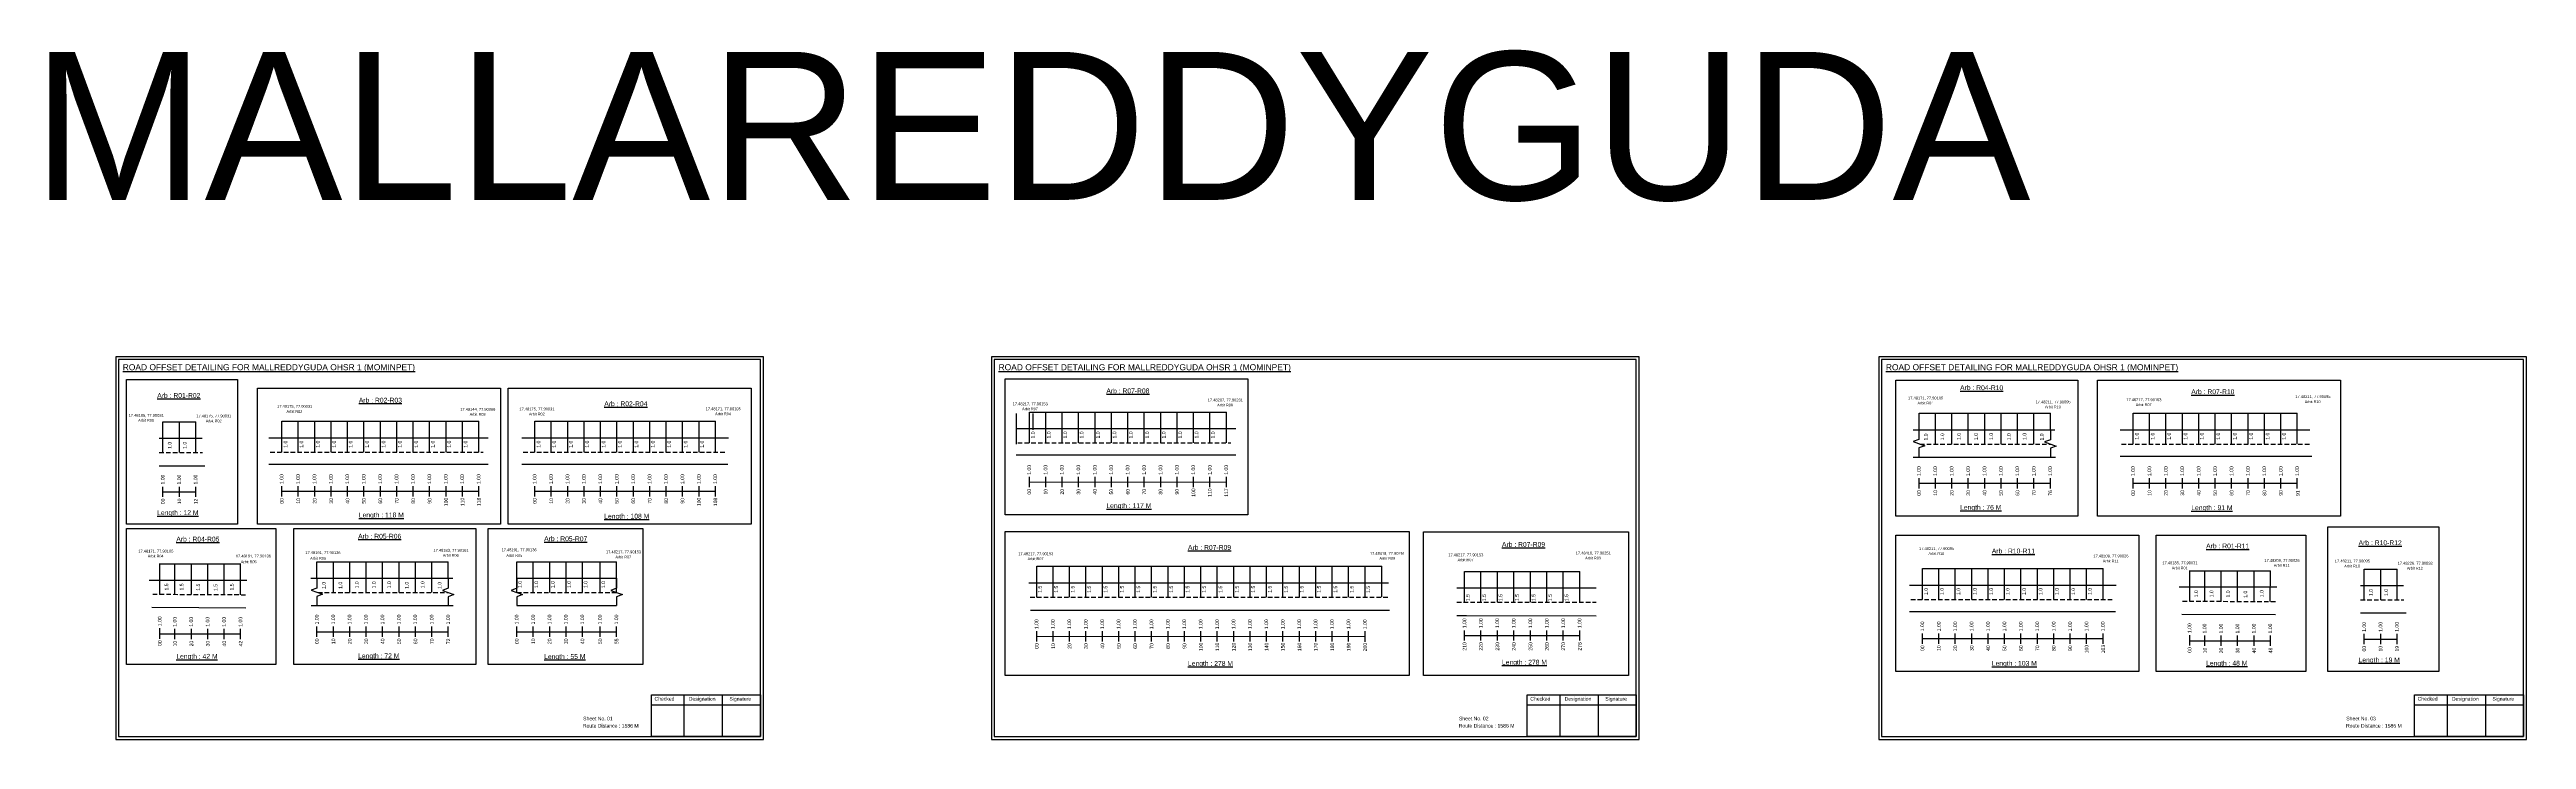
# Model space of a CAD drawing. Header units: inches. Extents: x 323 to 3787, y 50 to 1276.
# Drawn here: x 323 to 2375, y 50 to 621 of the extents above; entities that cross this region are included whole.
import ezdxf

# ---------------------------------------------------------------- set-up
doc = ezdxf.new("R2010")
doc.units = ezdxf.units.IN
doc.header["$MEASUREMENT"] = 0
doc.linetypes.add('DASHED2', pattern=[0.375, 0.25, -0.125])
doc.layers.add('PDF_Geometry', color=7, linetype='Continuous')
doc.layers.add('PDF_Text', color=5, linetype='Continuous')
doc.styles.add('PDF Arial', font='arial.ttf')
doc.styles.get("Standard").update_dxf_attribs({"font": 'arial.ttf'})

msp = doc.modelspace()

# ---------------------------------------------------------------- linework, layer by layer
at = {"color": 5}
for p, q in [((417, 313.1), (444.2, 313.1)), ((515.5, 313.5), (678.7, 313.5)), ((725.1, 313.5), (874.7, 313.5)), ((1134.7, 321.2), (1297.9, 321.2)), ((1871.7, 320.2), (1980.5, 320.2)), ((2049, 320.2), (2185, 320.2)), ((414.5, 195.5), (481.4, 195.5)), ((544.6, 197.3), (653.4, 197.3)), ((710.2, 197.3), (792.8, 197.3)), ((1140.8, 193.5), (1426.8, 193.6)), ((1495.2, 189.2), (1590.6, 189.2)), ((1874.5, 191.7), (2024.1, 191.7)), ((2095.9, 189.8), (2162.8, 189.8)), ((2240.5, 191.2), (2267.7, 191.2))]:
    msp.add_line(p, q, dxfattribs=at)
for p, q in [((417, 287.6), (417, 313.1)), ((430.6, 287.6), (430.6, 313.1)), ((444.2, 287.6), (444.2, 313.1)), ((515.5, 288), (515.5, 313.5)), ((529.1, 288), (529.1, 313.5)), ((542.7, 288), (542.7, 313.5)), ((556.3, 288), (556.3, 313.5)), ((569.9, 288), (569.9, 313.5)), ((583.5, 288), (583.5, 313.5)), ((597.1, 288), (597.1, 313.5)), ((610.7, 288), (610.7, 313.5)), ((624.3, 288), (624.3, 313.5)), ((637.9, 288), (637.9, 313.5)), ((651.5, 288), (651.5, 313.5)), ((665.1, 288), (665.1, 313.5)), ((678.7, 288), (678.7, 313.5)), ((725.1, 288), (725.1, 313.5)), ((738.7, 288), (738.7, 313.5)), ((752.3, 288), (752.3, 313.5)), ((765.9, 288), (765.9, 313.5)), ((779.5, 288), (779.5, 313.5)), ((793.1, 288), (793.1, 313.5)), ((806.7, 288), (806.7, 313.5)), ((820.3, 288), (820.3, 313.5)), ((833.9, 288), (833.9, 313.5)), ((847.5, 288), (847.5, 313.5)), ((861.1, 288), (861.1, 313.5)), ((874.7, 288), (874.7, 313.5)), ((1124.2, 294.5), (1124.2, 320.1)), ((1134.7, 295.7), (1134.7, 321.2)), ((1137.8, 306.4), (1137.8, 320.1)), ((1148.3, 295.7), (1148.3, 321.2)), ((1161.9, 295.7), (1161.9, 321.2)), ((1175.5, 295.7), (1175.5, 321.2)), ((1189.1, 295.7), (1189.1, 321.2)), ((1202.7, 295.7), (1202.7, 321.2)), ((1216.3, 295.7), (1216.3, 321.2)), ((1229.9, 295.7), (1229.9, 321.2)), ((1243.5, 295.7), (1243.5, 321.2)), ((1257.1, 295.7), (1257.1, 321.2)), ((1270.7, 295.7), (1270.7, 321.2)), ((1284.3, 295.7), (1284.3, 321.2)), ((1297.9, 295.7), (1297.9, 321.2)), ((1871.7, 306.5), (1871.7, 320.2)), ((1885.3, 294.6), (1885.3, 320.2)), ((1898.9, 294.6), (1898.9, 320.2)), ((1912.5, 294.6), (1912.5, 320.2)), ((1926.1, 294.6), (1926.1, 320.2)), ((1939.7, 294.6), (1939.7, 320.2)), ((1953.3, 294.6), (1953.3, 320.2)), ((1966.9, 294.6), (1966.9, 320.2)), ((1980.5, 306.5), (1980.5, 320.2)), ((2049, 294.6), (2049, 320.2)), ((2062.6, 294.6), (2062.6, 320.2)), ((2076.2, 294.6), (2076.2, 320.2)), ((2089.8, 294.6), (2089.8, 320.2)), ((2103.4, 294.6), (2103.4, 320.2)), ((2117, 294.6), (2117, 320.2)), ((2130.6, 294.6), (2130.6, 320.2)), ((2144.2, 294.6), (2144.2, 320.2)), ((2157.8, 294.6), (2157.8, 320.2)), ((2171.4, 294.6), (2171.4, 320.2)), ((2185, 294.6), (2185, 320.2)), ((414, 299.5), (449.4, 299.5)), ((504.6, 299.9), (686.5, 299.9)), ((714.2, 299.9), (885.6, 299.9)), ((1123.8, 307.5), (1305.7, 307.5)), ((1866.7, 306.5), (1984.3, 306.6)), ((2038.2, 306.5), (2195.3, 306.5)), ((414, 276.8), (451.8, 276.8)), ((686.5, 277.7), (504.6, 277.7)), ((884.9, 277.7), (714.2, 277.7)), ((1305.7, 285.4), (1123.8, 285.4)), ((1866.8, 283.8), (1984.6, 283.8)), ((2197.1, 284.3), (2038.2, 284.3)), ((414.5, 170.2), (414.5, 195.8)), ((427, 170.2), (427, 195.5)), ((440.6, 170.1), (440.6, 195.5)), ((454.2, 170.2), (454.2, 195.5)), ((467.8, 169.9), (467.8, 195.5)), ((481.2, 170), (481.4, 195.5)), ((544.6, 183.7), (544.6, 197.3)), ((558.2, 171.8), (558.2, 197.3)), ((571.8, 171.8), (571.8, 197.3)), ((585.4, 171.8), (585.4, 197.3)), ((599, 171.8), (599, 197.3)), ((612.6, 171.8), (612.6, 197.3)), ((626.2, 171.8), (626.2, 197.3)), ((639.8, 171.8), (639.8, 197.3)), ((653.4, 183.7), (653.4, 197.3)), ((710.2, 171.8), (710.2, 197.3)), ((723.8, 171.8), (723.8, 197.3)), ((737.4, 171.8), (737.4, 197.3)), ((751, 171.8), (751, 197.3)), ((764.6, 171.8), (764.6, 197.3)), ((779.2, 171.8), (779.2, 197.3)), ((792.8, 171.8), (792.8, 197.3)), ((1140.8, 167.9), (1140.8, 193.5)), ((1154.4, 167.9), (1154.4, 193.5)), ((1168, 167.9), (1168, 193.5)), ((1181.6, 167.9), (1181.6, 193.5)), ((1195.2, 167.9), (1195.2, 193.5)), ((1208.8, 167.9), (1208.8, 193.5)), ((1222.4, 167.9), (1222.4, 193.5)), ((1236, 167.9), (1236, 193.5)), ((1249.6, 167.9), (1249.6, 193.5)), ((1263.2, 167.9), (1263.2, 193.5)), ((1276.8, 167.9), (1276.8, 193.5)), ((1290.4, 167.9), (1290.4, 193.5)), ((1304, 167.9), (1304, 193.5)), ((1317.6, 167.9), (1317.6, 193.5)), ((1331.2, 167.9), (1331.2, 193.5)), ((1344.8, 167.9), (1344.8, 193.5)), ((1358.4, 167.9), (1358.4, 193.5)), ((1372, 167.9), (1372, 193.5)), ((1385.6, 167.9), (1385.6, 193.5)), ((1399.2, 167.9), (1399.2, 193.5)), ((1412.9, 168.1), (1412.9, 193.4)), ((1426.8, 168.1), (1426.8, 193.6)), ((1495.2, 163.7), (1495.2, 189.2)), ((1508.8, 163.7), (1508.8, 189.2)), ((1522.4, 163.7), (1522.4, 189.2)), ((1536, 163.7), (1536, 189.2)), ((1549.8, 163.7), (1549.8, 189.2)), ((1563.4, 163.7), (1563.4, 189.2)), ((1577, 163.7), (1577, 189.2)), ((1590.6, 163.7), (1590.6, 189.2)), ((1874.5, 166.1), (1874.5, 191.7)), ((1888.1, 166.1), (1888.1, 191.7)), ((1901.7, 166.1), (1901.7, 191.7)), ((1915.3, 166.1), (1915.3, 191.7)), ((1928.9, 166.1), (1928.9, 191.7)), ((1942.5, 166.1), (1942.5, 191.7)), ((1956.1, 166.1), (1956.1, 191.7)), ((1969.7, 166.1), (1969.7, 191.7)), ((1983.3, 166.1), (1983.3, 191.7)), ((1996.9, 166.1), (1996.9, 191.7)), ((2010.5, 166.1), (2010.5, 191.7)), ((2024.1, 166.1), (2024.1, 191.7)), ((2095.9, 164.6), (2095.9, 190.1)), ((2108.4, 164.5), (2108.4, 189.8)), ((2122, 164.5), (2122, 189.8)), ((2135.6, 164.5), (2135.6, 189.8)), ((2149.2, 164.3), (2149.2, 189.8)), ((2162.6, 164.3), (2162.8, 189.8)), ((2240.5, 165.7), (2240.5, 191.2)), ((2254.1, 165.7), (2254.1, 191.2)), ((2267.7, 165.7), (2267.7, 191.2)), ((486.6, 181.8), (405.7, 181.8)), ((539.6, 183.7), (657.2, 183.7)), ((710.2, 183.7), (792.8, 183.7)), ((1134.4, 179.8), (1432.2, 179.8)), ((1604.2, 175.5), (1488.8, 175.5)), ((1863.7, 178), (2035, 178)), ((2168, 176.1), (2087.1, 176.1)), ((2237.4, 177.6), (2272.9, 177.6)), ((407.9, 159.6), (485.6, 159.2)), ((539.7, 161), (657.5, 161)), ((710.2, 161), (792.8, 161)), ((1135.6, 157.3), (1433.1, 157.2)), ((1488.8, 152.9), (1496.9, 152.9)), ((1496.9, 152.9), (1604.2, 152.6)), ((2034.3, 155.8), (1863.7, 155.8)), ((2089.3, 153.9), (2167, 153.5)), ((2237.4, 154.9), (2275.3, 154.9))]:
    msp.add_line(p, q)
at = {"linetype": 'DASHED2', "ltscale": 15}
for p, q in [((414, 287.6), (449.9, 287.6)), ((505.9, 288), (682.3, 288)), ((715.5, 288), (883.1, 288)), ((1125.1, 295.7), (1301.5, 295.7)), ((1872.4, 294.6), (1980.5, 294.6)), ((2039.4, 294.6), (2195.3, 294.6)), ((408.6, 170.4), (486.9, 170)), ((545.3, 171.8), (653.4, 171.8)), ((710.2, 171.8), (792.8, 171.8)), ((1135.4, 167.9), (1431.8, 168)), ((1864.9, 166.1), (2032.5, 166.1)), ((2090, 164.7), (2168.3, 164.3)), ((2237.4, 165.7), (2273.4, 165.7)), ((1488.8, 163.7), (1604.2, 163.7))]:
    msp.add_line(p, q, dxfattribs=at)
at = {"color": 217, "true_color": 0x93278f}
for p, q in [((1134.7, 259), (1134.7, 267.5)), ((1148.3, 259), (1148.3, 267.5)), ((1161.9, 259), (1161.9, 267.5)), ((1175.5, 259), (1175.5, 267.5)), ((1189.1, 259), (1189.1, 267.5)), ((1202.7, 259), (1202.7, 267.5)), ((1216.3, 259), (1216.3, 267.5)), ((1229.9, 259), (1229.9, 267.5)), ((1243.5, 259), (1243.5, 267.5)), ((1257.1, 259), (1257.1, 267.5)), ((1270.7, 259), (1270.7, 267.5)), ((1284.3, 259), (1284.3, 267.5)), ((1297.9, 259), (1297.9, 267.5)), ((417, 250.9), (417, 259.4)), ((417, 255.1), (444.2, 255.1)), ((430.6, 250.9), (430.6, 259.4)), ((444.2, 250.9), (444.2, 259.4)), ((515.5, 251.3), (515.5, 259.9)), ((515.5, 255.6), (678.7, 255.6)), ((529.1, 251.3), (529.1, 259.9)), ((542.7, 251.3), (542.7, 259.9)), ((556.3, 251.3), (556.3, 259.9)), ((569.9, 251.3), (569.9, 259.9)), ((583.5, 251.3), (583.5, 259.9)), ((597.1, 251.3), (597.1, 259.9)), ((610.7, 251.3), (610.7, 259.9)), ((624.3, 251.3), (624.3, 259.9)), ((637.9, 251.3), (637.9, 259.9)), ((651.5, 251.3), (651.5, 259.9)), ((665.1, 251.3), (665.1, 259.9)), ((678.7, 251.3), (678.7, 259.9)), ((725.1, 251.3), (725.1, 259.9)), ((725.1, 255.6), (874.7, 255.6)), ((738.7, 251.3), (738.7, 259.9)), ((752.3, 251.3), (752.3, 259.9)), ((765.9, 251.3), (765.9, 259.9)), ((779.5, 251.3), (779.5, 259.9)), ((793.1, 251.3), (793.1, 259.9)), ((806.7, 251.3), (806.7, 259.9)), ((820.3, 251.3), (820.3, 259.9)), ((833.9, 251.3), (833.9, 259.9)), ((847.5, 251.3), (847.5, 259.9)), ((861.1, 251.3), (861.1, 259.9)), ((874.7, 251.3), (874.7, 259.9)), ((1134.7, 263.2), (1297.9, 263.3)), ((1871.7, 257.9), (1871.7, 266.5)), ((1871.7, 262.2), (1980.5, 262.2)), ((1885.3, 257.9), (1885.3, 266.5)), ((1898.9, 257.9), (1898.9, 266.5)), ((1912.5, 257.9), (1912.5, 266.5)), ((1926.1, 257.9), (1926.1, 266.5)), ((1939.7, 257.9), (1939.7, 266.5)), ((1953.3, 257.9), (1953.3, 266.5)), ((1966.9, 257.9), (1966.9, 266.5)), ((1980.5, 257.9), (1980.5, 266.5)), ((2049, 257.9), (2049, 266.5)), ((2049, 262.2), (2185, 262.2)), ((2062.6, 257.9), (2062.6, 266.5)), ((2076.2, 257.9), (2076.2, 266.5)), ((2089.8, 257.9), (2089.8, 266.5)), ((2103.4, 257.9), (2103.4, 266.5)), ((2117, 257.9), (2117, 266.5)), ((2130.6, 257.9), (2130.6, 266.5)), ((2144.2, 257.9), (2144.2, 266.5)), ((2157.8, 257.9), (2157.8, 266.5)), ((2171.4, 257.9), (2171.4, 266.5)), ((2185, 257.9), (2185, 266.5)), ((544.6, 135.1), (544.6, 143.7)), ((558.2, 135.1), (558.2, 143.7)), ((571.8, 135.1), (571.8, 143.7)), ((585.4, 135.1), (585.4, 143.7)), ((599, 135.1), (599, 143.7)), ((612.6, 135.1), (612.6, 143.7)), ((626.2, 135.1), (626.2, 143.7)), ((639.8, 135.1), (639.8, 143.7)), ((653.4, 135.1), (653.4, 143.7)), ((710.2, 135.1), (710.2, 143.7)), ((723.8, 135.1), (723.8, 143.7)), ((737.4, 135.1), (737.4, 143.7)), ((751, 135.1), (751, 143.7)), ((764.6, 135.1), (764.6, 143.7)), ((779.2, 135.1), (779.2, 143.7)), ((792.8, 135.1), (792.8, 143.7)), ((414.5, 133.6), (414.5, 142.2)), ((414.5, 137.5), (481.4, 137.5)), ((427, 133.2), (427, 141.8)), ((440.6, 133.2), (440.6, 141.8)), ((454.2, 133.2), (454.2, 141.8)), ((467.8, 133.2), (467.8, 141.8)), ((481.4, 133.2), (481.4, 141.8)), ((544.6, 139.4), (653.4, 139.4)), ((710.2, 139.4), (792.8, 139.4)), ((1140.8, 131.2), (1140.8, 139.8)), ((1140.8, 135.5), (1412.9, 135.6)), ((1154.4, 131.2), (1154.4, 139.8)), ((1168, 131.2), (1168, 139.8)), ((1181.6, 131.2), (1181.6, 139.8)), ((1195.2, 131.2), (1195.2, 139.8)), ((1208.8, 131.2), (1208.8, 139.8)), ((1222.4, 131.2), (1222.4, 139.8)), ((1236, 131.2), (1236, 139.8)), ((1249.6, 131.2), (1249.6, 139.8)), ((1263.2, 131.2), (1263.2, 139.8)), ((1276.8, 131.2), (1276.8, 139.8)), ((1290.4, 131.2), (1290.4, 139.8)), ((1304, 131.2), (1304, 139.8)), ((1317.6, 131.2), (1317.6, 139.8)), ((1331.2, 131.2), (1331.2, 139.8)), ((1344.8, 131.2), (1344.8, 139.8)), ((1358.4, 131.2), (1358.4, 139.8)), ((1372, 131.2), (1372, 139.8)), ((1385.6, 131.2), (1385.6, 139.8)), ((1399.2, 131.2), (1399.2, 139.8)), ((1412.9, 131.1), (1412.9, 139.7)), ((1495.2, 132), (1495.2, 140.5)), ((1495.2, 136.2), (1590.6, 136.3)), ((1508.8, 132), (1508.8, 140.5)), ((1522.4, 132), (1522.4, 140.5)), ((1536, 132), (1536, 140.5)), ((1549.8, 132), (1549.8, 140.5)), ((1563.4, 132), (1563.4, 140.5)), ((1577, 132), (1577, 140.5)), ((1590.6, 132), (1590.6, 140.5)), ((1874.5, 129.4), (1874.5, 138)), ((1874.5, 133.7), (2024.1, 133.7)), ((1888.1, 129.4), (1888.1, 138)), ((1901.7, 129.4), (1901.7, 138)), ((1915.3, 129.4), (1915.3, 138)), ((1928.9, 129.4), (1928.9, 138)), ((1942.5, 129.4), (1942.5, 138)), ((1956.1, 129.4), (1956.1, 138)), ((1969.7, 129.4), (1969.7, 138)), ((1983.3, 129.4), (1983.3, 138)), ((1996.9, 129.4), (1996.9, 138)), ((2010.5, 129.4), (2010.5, 138)), ((2024.1, 129.4), (2024.1, 138)), ((2095.9, 127.9), (2095.9, 136.5)), ((2095.9, 131.8), (2162.8, 131.8)), ((2108.4, 127.6), (2108.4, 136.1)), ((2122, 127.6), (2122, 136.1)), ((2135.6, 127.6), (2135.6, 136.1)), ((2149.2, 127.6), (2149.2, 136.1)), ((2162.8, 127.6), (2162.8, 136.1)), ((2240.5, 129), (2240.5, 137.6)), ((2240.5, 133.3), (2267.7, 133.3)), ((2254.1, 129), (2254.1, 137.6)), ((2267.7, 129), (2267.7, 137.6))]:
    msp.add_line(p, q, dxfattribs=at)
for points in [[(386.8, 348), (478.7, 348), (478.7, 228.3), (386.8, 228.3)], [(495.4, 341), (696.6, 341), (696.6, 228.3), (495.4, 228.3)], [(703, 341), (904.2, 341), (904.2, 228.3), (703, 228.3)], [(1114.6, 348.7), (1315.8, 348.7), (1315.8, 236), (1114.6, 236)], [(1852.4, 347.7), (2003.3, 347.7), (2003.3, 235), (1852.4, 235)], [(2019.5, 347.7), (2220.7, 347.7), (2220.7, 235), (2019.5, 235)], [(2210.2, 226.1), (2302.2, 226.1), (2302.2, 106.5), (2210.2, 106.5)], [(386.8, 224.8), (510.6, 224.8), (510.6, 112.1), (386.8, 112.1)], [(525.4, 224.8), (676.2, 224.8), (676.2, 112.1), (525.4, 112.1)], [(686.3, 224.8), (814.4, 224.8), (814.4, 112.1), (686.3, 112.1)], [(1114.6, 222.2), (1449.3, 222.2), (1449.3, 103.2), (1114.6, 103.2)], [(1461.3, 222), (1630.9, 222), (1630.9, 103.2), (1461.3, 103.2)], [(1852.4, 219.2), (2053.7, 219.2), (2053.7, 106.5), (1852.4, 106.5)], [(2068.2, 219.2), (2192, 219.2), (2192, 106.5), (2068.2, 106.5)]]:
    msp.add_lwpolyline(points, close=True)
at = {"linetype": 'Continuous'}
for points in [[(1871.6, 306.8), (1871.6, 298.4), (1866.9, 296.7), (1876.4, 293.2), (1871.6, 291.5), (1871.6, 284.1)], [(1980.5, 306.5), (1980.5, 298.1), (1975.7, 296.4), (1985.2, 292.9), (1980.5, 291.2), (1980.5, 283.8)], [(544.6, 184), (544.6, 175.5), (539.8, 173.8), (549.3, 170.4), (544.6, 168.6), (544.6, 161.3)], [(653.4, 183.7), (653.4, 175.3), (648.6, 173.5), (658.1, 170.1), (653.4, 168.3), (653.4, 161)], [(710.2, 183.7), (710.2, 175.3), (705.4, 173.5), (714.9, 170.1), (710.2, 168.3), (710.2, 161)], [(792.8, 183.7), (792.8, 175.3), (788.1, 173.5), (797.6, 170.1), (792.8, 168.3), (792.8, 161)]]:
    msp.add_lwpolyline(points, dxfattribs=at)
at = {"layer": 'PDF_Geometry'}
for points in [[(377.9, 366.9), (377.9, 50.2), (914.4, 50.2), (914.4, 366.9)], [(380.2, 364.6), (380.2, 52.6), (912, 52.6), (912, 364.6)], [(1103.4, 366.9), (1103.4, 50.2), (1639.9, 50.2), (1639.9, 366.9)], [(1105.7, 364.6), (1105.7, 52.6), (1637.4, 52.6), (1637.4, 364.6)], [(1838.4, 366.9), (1838.4, 50.2), (2374.8, 50.2), (2374.8, 366.9)], [(1840.7, 364.6), (1840.7, 52.6), (2372.4, 52.6), (2372.4, 364.6)]]:
    msp.add_lwpolyline(points, close=True, dxfattribs=at)
at = {"layer": 'PDF_Geometry', "color": 242, "true_color": 0xcc1f26}
for points in [[(912, 52.5), (821.6, 52.5), (821.6, 87.1), (912, 87.1)], [(1637.4, 52.5), (1547.1, 52.5), (1547.1, 87.1), (1637.4, 87.1)], [(2372.4, 52.5), (2282.1, 52.5), (2282.1, 87.1), (2372.4, 87.1)]]:
    msp.add_lwpolyline(points, close=True, dxfattribs=at)
for points in [[(848.6, 87.1), (848.6, 52.5)], [(880.3, 87.1), (880.3, 52.5)], [(1574.1, 87.1), (1574.1, 52.5)], [(1605.8, 87.1), (1605.8, 52.5)], [(2309.1, 87.1), (2309.1, 52.5)], [(2340.8, 87.1), (2340.8, 52.5)], [(821.6, 78.8), (912, 78.8)], [(1547.1, 78.8), (1637.4, 78.8)], [(2282.1, 78.8), (2372.4, 78.8)]]:
    msp.add_lwpolyline(points, dxfattribs=at)

# ---------------------------------------------------------------- texts
for s, height, p in [('MALLAREDDYGUDA', 122.535, (309, 496.8)), ('Sheet No. 01', 3, (765.1, 66)), ('Route Distance : 1586 M', 3, (764.9, 60)), ('Route Distance : 1586 M', 3, (1490.4, 60)), ('Sheet No. 02', 3, (1490.6, 66)), ('Route Distance : 1586 M', 3, (2225.4, 60)), ('Sheet No. 03', 3, (2225.6, 66))]:
    msp.add_text(s, height=height).set_placement(p)
at = {"color": 242, "true_color": 0xcd2027}
for s, height, p in [('%%UROAD OFFSET DETAILING FOR MALLREDDYGUDA OHSR 1 (MOMINPET)', 5, (383.7, 355.8)), ('%%UROAD OFFSET DETAILING FOR MALLREDDYGUDA OHSR 1 (MOMINPET)', 5, (1109.2, 355.8)), ('%%UROAD OFFSET DETAILING FOR MALLREDDYGUDA OHSR 1 (MOMINPET)', 5, (1844.2, 355.8)), ('%%UArb : R01-R02', 4, (412.3, 332.9)), ('%%UArb : R02-R03', 4, (579.3, 329)), ('%%UArb : R02-R04', 4, (782.6, 326)), ('%%UArb : R07-R08', 4, (1198.5, 336.7)), ('%%UArb : R04-R10', 4, (1905.7, 339.3)), ('%%UArb : R07-R10', 4, (2097.2, 336)), ('%%ULength : 12 M', 4, (412.3, 235.9)), ('%%ULength : 118 M', 4, (579.3, 234)), ('%%ULength : 108 M', 4, (782.6, 233)), ('%%ULength : 117 M', 4, (1198.5, 241.7)), ('%%ULength : 76 M', 4, (1905.7, 240.3)), ('%%ULength : 91 M', 4, (2097.2, 240)), ('%%UArb : R04-R05', 4, (428.1, 214)), ('%%UArb : R05-R06', 4, (578.7, 216.4)), ('%%UArb : R05-R07', 4, (732.8, 214.3)), ('%%UArb : R07-R09', 4, (1266.1, 207.1)), ('%%UArb : R07-R09', 4, (1526.2, 209.6)), ('%%UArb : R10-R11', 4, (1932, 204.2)), ('%%UArb : R01-R11', 4, (2109.5, 208.3)), ('%%UArb : R10-R12', 4, (2235.8, 211)), ('%%ULength : 42 M', 4, (428.1, 117)), ('%%ULength : 72 M', 4, (578.7, 117.4)), ('%%ULength : 55 M', 4, (732.8, 116.8)), ('%%ULength : 278 M', 4, (1266.1, 111.1)), ('%%ULength : 278 M', 4, (1526.2, 112.1)), ('%%ULength : 103 M', 4, (1932, 111.2)), ('%%ULength : 48 M', 4, (2109.5, 111.3)), ('%%ULength : 19 M', 4, (2235.8, 114))]:
    msp.add_text(s, height=height, dxfattribs=at).set_placement(p)
at = {"color": 5}
for s, height, p in [('17.48217, 77.90153', 2.34, (1120.9, 326.8)), ('17.48207, 77.90231', 2.34, (1282.5, 330)), ('17.48171, 77.90105', 2.34, (1862.6, 331.6)), ('Arbit R04', 2.25, (1870.4, 327.5)), ('17.48211, 77.90095', 2.34, (1968.2, 328.4)), ('17.48217, 77.90153', 2.34, (2043.4, 330.2)), ('Arbit R07', 2.25, (2051.2, 326.1)), ('17.48211, 77.90095', 2.34, (2183.4, 332.8)), ('Arbit R10', 2.25, (2191.2, 328.6)), ('17.48185, 77.90031', 2.34, (388.6, 317.3)), ('Arbit R01', 2.25, (396.5, 313.2)), ('17.48175, 77.90031', 2.34, (444.6, 316.8)), ('Arbit R02', 2.25, (452.5, 312.7)), ('17.48175, 77.90031', 2.34, (511.6, 324.7)), ('Arbit R02', 2.25, (519.4, 320.5)), ('17.48144, 77.90088', 2.34, (663.3, 322.3)), ('Arbit R03', 2.25, (671.1, 318.2)), ('17.48175, 77.90031', 2.34, (712.3, 322.5)), ('Arbit R02', 2.25, (720.2, 318.4)), ('17.48171, 77.90105', 2.34, (866.6, 322.7)), ('Arbit R04', 2.25, (874.4, 318.6)), ('Arbit R07', 2.25, (1128.7, 322.7)), ('Arbit R08', 2.25, (1290.3, 325.8)), ('Arbit R10', 2.25, (1976, 324.3)), ('17.48171, 77.90105', 2.34, (396.6, 204.9)), ('17.48191, 77.90136', 2.34, (535, 203.6)), ('17.48183, 77.90181', 2.34, (641.1, 205.6)), ('17.48191, 77.90136', 2.34, (697.5, 206)), ('17.48217, 77.90153', 2.34, (784, 204.3)), ('17.48418, 77.90251', 2.34, (1416.8, 203)), ('17.48418, 77.90251', 2.34, (1587.3, 203.3)), ('17.48211, 77.90095', 2.34, (1871.7, 207)), ('Arbit R10', 2.25, (1879.5, 202.9)), ('Arbit R04', 2.25, (404.4, 200.8)), ('17.48191, 77.90136', 2.34, (477.4, 200.8)), ('Arbit R05', 2.25, (481.5, 196.1)), ('Arbit R05', 2.25, (539, 199)), ('Arbit R06', 2.25, (648.9, 201.4)), ('Arbit R05', 2.25, (701.5, 201.3)), ('Arbit R07', 2.25, (791.8, 200.1)), ('17.48217, 77.90153', 2.34, (1125.5, 202.7)), ('Arbit R07', 2.25, (1133.3, 198.6)), ('Arbit R09', 2.25, (1424.7, 198.9)), ('17.48217, 77.90153', 2.34, (1481.7, 201.8)), ('Arbit R07', 2.25, (1489.5, 197.7)), ('Arbit R09', 2.25, (1595.1, 199.2)), ('17.48209, 77.90026', 2.34, (2016.1, 200.9)), ('Arbit R11', 2.25, (2023.9, 196.7)), ('17.48185, 77.90031', 2.34, (2073.3, 195.2)), ('Arbit R01', 2.25, (2081.1, 191)), ('17.48209, 77.90026', 2.34, (2157.8, 197.2)), ('Arbit R11', 2.25, (2165.6, 193.1)), ('17.48211, 77.90095', 2.34, (2216.1, 196.7)), ('Arbit R10', 2.25, (2223.9, 192.6)), ('17.48226, 77.90092', 2.34, (2268.1, 194.9)), ('Arbit R12', 2.25, (2275.9, 190.8))]:
    msp.add_text(s, height=height, dxfattribs=at).set_placement(p)
for s, p in [('1.0', (424.1, 290.7)), ('1.0', (436.6, 290.8)), ('1.0', (520, 291.7)), ('1.0', (533.2, 291.7)), ('1.0', (546.8, 291.7)), ('1.0', (560.4, 291.7)), ('1.0', (574, 291.7)), ('1.0', (587.6, 291.7)), ('1.0', (601.2, 291.7)), ('1.0', (614.8, 291.7)), ('1.0', (628.4, 291.7)), ('1.0', (642, 291.7)), ('1.0', (655.6, 291.7)), ('1.0', (669.2, 291.7)), ('1.0', (729.6, 291.7)), ('1.0', (742.7, 291.7)), ('1.0', (756.3, 291.7)), ('1.0', (769.9, 291.7)), ('1.0', (783.5, 291.7)), ('1.0', (797.1, 291.7)), ('1.0', (810.7, 291.7)), ('1.0', (824.3, 291.7)), ('1.0', (837.9, 291.7)), ('1.0', (851.5, 291.7)), ('1.0', (865.1, 291.7)), ('1.0', (1139.2, 299.3)), ('1.0', (1152.3, 299.3)), ('1.0', (1165.9, 299.3)), ('1.0', (1179.5, 299.3)), ('1.0', (1193.1, 299.3)), ('1.0', (1206.7, 299.3)), ('1.0', (1220.3, 299.3)), ('1.0', (1233.9, 299.3)), ('1.0', (1247.5, 299.3)), ('1.0', (1261.1, 299.3)), ('1.0', (1274.7, 299.3)), ('1.0', (1288.3, 299.3)), ('1.0', (1878.8, 297.6)), ('1.0', (1892.5, 297.8)), ('1.0', (1906.2, 298)), ('1.0', (1920.4, 298)), ('1.0', (1933, 298.1)), ('1.0', (1947.5, 297.8)), ('1.0', (1960.6, 298.1)), ('1.0', (1974.8, 297.6)), ('1.0', (2053.6, 298.3)), ('1.0', (2066.7, 298.3)), ('1.0', (2080.3, 298.3)), ('1.0', (2093.9, 298.3)), ('1.0', (2107.5, 298.3)), ('1.0', (2121.1, 298.3)), ('1.0', (2134.7, 298.3)), ('1.0', (2148.3, 298.3)), ('1.0', (2161.9, 298.3)), ('1.0', (2175.5, 298.3)), ('1.5', (421.4, 173.5)), ('1.5', (434, 173.5)), ('1.5', (447.7, 173.3)), ('1.5', (462.1, 173.1)), ('1.5', (475.6, 173.5)), ('1.0', (551.7, 174.8)), ('1.0', (565.5, 174.9)), ('1.0', (579.1, 175.2)), ('1.0', (593.3, 175.2)), ('1.0', (605.9, 175.3)), ('1.0', (620.5, 174.9)), ('1.0', (633.6, 175.3)), ('1.0', (647.7, 174.8)), ('1.0', (714.2, 175.5)), ('1.0', (727.8, 175.5)), ('1.0', (741.4, 175.5)), ('1.0', (755, 175.5)), ('1.0', (768.6, 175.5)), ('1.0', (783.3, 175.5)), ('1.5', (1144.9, 171.6)), ('1.5', (1158.5, 171.6)), ('1.5', (1172.1, 171.6)), ('1.5', (1185.7, 171.6)), ('1.5', (1199.3, 171.6)), ('1.5', (1212.9, 171.6)), ('1.5', (1226.5, 171.6)), ('1.5', (1240.1, 171.6)), ('1.5', (1253.7, 171.6)), ('1.5', (1267.3, 171.6)), ('1.5', (1280.9, 171.6)), ('1.5', (1294.5, 171.6)), ('1.5', (1308.1, 171.6)), ('1.5', (1321.7, 171.6)), ('1.5', (1335.3, 171.6)), ('1.5', (1348.9, 171.6)), ('1.5', (1361.8, 171.6)), ('1.5', (1376.1, 171.6)), ('1.5', (1389.7, 171.6)), ('1.5', (1403.3, 171.6)), ('1.5', (1416.9, 171.5)), ('1.5', (1499.4, 164.7)), ('1.5', (1512.9, 164.7)), ('1.5', (1526.5, 164.7)), ('1.5', (1540.1, 164.7)), ('1.5', (1553.9, 164.7)), ('1.5', (1567.5, 164.7)), ('1.5', (1581.1, 164.7)), ('1.0', (1879, 169.8)), ('1.0', (1892.2, 169.8)), ('1.0', (1905.8, 169.8)), ('1.0', (1919.4, 169.8)), ('1.0', (1933, 169.8)), ('1.0', (1946.6, 169.8)), ('1.0', (1960.2, 169.8)), ('1.0', (1973.8, 169.8)), ('1.0', (1987.4, 169.8)), ('1.0', (2001, 169.8)), ('1.0', (2014.6, 169.8)), ('1.0', (2102.8, 167.8)), ('1.0', (2115.4, 167.8)), ('1.0', (2129.1, 167.7)), ('1.0', (2143.5, 167.5)), ('1.0', (2157, 167.9)), ('1.0', (2247.5, 168.8)), ('1.0', (2260.1, 168.9))]:
    msp.add_text(s, height=3, rotation=90).set_placement(p)
at = {"color": 217, "true_color": 0x93278f}
for s, p in [('1.00', (418.3, 261.2)), ('1.00', (431.9, 261.2)), ('1.00', (445.5, 261.2)), ('1.00', (516.8, 261.6)), ('1.00', (530.4, 261.6)), ('1.00', (544, 261.6)), ('1.00', (557.6, 261.6)), ('1.00', (571.2, 261.6)), ('1.00', (584.8, 261.6)), ('1.00', (598.4, 261.6)), ('1.00', (612, 261.6)), ('1.00', (625.6, 261.6)), ('1.00', (639.2, 261.6)), ('1.00', (652.8, 261.6)), ('1.00', (666.4, 261.6)), ('1.00', (680, 261.6)), ('1.00', (726.4, 261.6)), ('1.00', (740, 261.6)), ('1.00', (753.6, 261.6)), ('1.00', (767.2, 261.6)), ('1.00', (780.8, 261.6)), ('1.00', (794.4, 261.6)), ('1.00', (808, 261.6)), ('1.00', (821.6, 261.6)), ('1.00', (835.2, 261.6)), ('1.00', (848.8, 261.6)), ('1.00', (862.4, 261.6)), ('1.00', (876, 261.6)), ('1.00', (1136, 269.3)), ('1.00', (1149.6, 269.3)), ('1.00', (1163.2, 269.3)), ('1.00', (1176.8, 269.3)), ('1.00', (1190.4, 269.3)), ('1.00', (1204, 269.3)), ('1.00', (1217.6, 269.3)), ('1.00', (1231.2, 269.3)), ('1.00', (1244.8, 269.3)), ('1.00', (1258.4, 269.3)), ('1.00', (1272, 269.3)), ('1.00', (1285.6, 269.3)), ('1.00', (1299.2, 269.3)), ('1.00', (1873, 268.2)), ('1.00', (1886.6, 268.2)), ('1.00', (1900.2, 268.2)), ('1.00', (1913.8, 268.2)), ('1.00', (1927.4, 268.2)), ('1.00', (1941, 268.2)), ('1.00', (1954.6, 268.2)), ('1.00', (1968.2, 268.2)), ('1.00', (1981.8, 268.2)), ('1.00', (2050.4, 268.2)), ('1.00', (2064, 268.2)), ('1.00', (2077.6, 268.2)), ('1.00', (2091.2, 268.2)), ('1.00', (2104.8, 268.2)), ('1.00', (2118.4, 268.2)), ('1.00', (2132, 268.2)), ('1.00', (2145.6, 268.2)), ('1.00', (2159.2, 268.2)), ('1.00', (2172.8, 268.2)), ('1.00', (2186.4, 268.2)), ('00', (418.5, 244.9)), ('10', (432.1, 244.9)), ('12', (445.7, 244.9)), ('00', (517, 245.3)), ('10', (530.6, 245.3)), ('20', (544.2, 245.3)), ('30', (557.8, 245.3)), ('40', (571.4, 245.3)), ('50', (585, 245.3)), ('60', (598.6, 245.3)), ('70', (612.2, 245.3)), ('80', (625.8, 245.3)), ('90', (639.4, 245.3)), ('100', (653, 243.3)), ('110', (666.6, 243.3)), ('118', (680.2, 243.3)), ('00', (726.5, 245.3)), ('10', (740.1, 245.3)), ('20', (753.7, 245.3)), ('30', (767.3, 245.3)), ('40', (780.9, 245.3)), ('50', (794.5, 245.3)), ('60', (808.1, 245.3)), ('70', (821.7, 245.3)), ('80', (835.3, 245.3)), ('90', (848.9, 245.3)), ('100', (862.5, 243.3)), ('108', (876.1, 243.3)), ('00', (1136.1, 252.9)), ('10', (1149.7, 252.9)), ('20', (1163.3, 252.9)), ('30', (1176.9, 252.9)), ('40', (1190.5, 252.9)), ('50', (1204.1, 252.9)), ('60', (1217.7, 252.9)), ('70', (1231.3, 252.9)), ('80', (1244.9, 252.9)), ('90', (1258.5, 252.9)), ('100', (1272.1, 251)), ('110', (1285.7, 251)), ('117', (1299.3, 251)), ('00', (1873.1, 251.9)), ('10', (1886.7, 251.9)), ('20', (1900.3, 251.9)), ('30', (1913.9, 251.9)), ('40', (1927.5, 251.9)), ('50', (1941.1, 251.9)), ('60', (1954.7, 251.9)), ('70', (1968.3, 251.9)), ('76', (1981.9, 251.9)), ('00', (2050.5, 251.9)), ('10', (2064.1, 251.9)), ('20', (2077.7, 251.9)), ('30', (2091.3, 251.9)), ('40', (2104.9, 251.9)), ('50', (2118.5, 251.9)), ('60', (2132.1, 251.9)), ('70', (2145.7, 251.9)), ('80', (2159.3, 251.9)), ('90', (2172.9, 251.9)), ('91', (2186.9, 251.7)), ('1.00', (415.8, 143.9)), ('1.00', (428.3, 143.5)), ('1.00', (441.9, 143.5)), ('1.00', (455.5, 143.5)), ('1.00', (469.1, 143.5)), ('1.00', (482.7, 143.5)), ('1.00', (545.9, 145.4)), ('1.00', (559.5, 145.4)), ('1.00', (573.1, 145.4)), ('1.00', (586.7, 145.4)), ('1.00', (600.3, 145.4)), ('1.00', (613.9, 145.4)), ('1.00', (627.5, 145.4)), ('1.00', (641.1, 145.4)), ('1.00', (654.7, 145.4)), ('1.00', (711.5, 145.4)), ('1.00', (725.1, 145.4)), ('1.00', (738.7, 145.4)), ('1.00', (752.3, 145.4)), ('1.00', (765.9, 145.4)), ('1.00', (780.5, 145.4)), ('1.00', (794.1, 145.4)), ('1.00', (1142.1, 141.5)), ('1.00', (1155.7, 141.5)), ('1.00', (1169.3, 141.5)), ('1.00', (1182.9, 141.5)), ('1.00', (1196.5, 141.5)), ('1.00', (1210.1, 141.5)), ('1.00', (1223.7, 141.5)), ('1.00', (1237.3, 141.5)), ('1.00', (1250.9, 141.5)), ('1.00', (1264.5, 141.5)), ('1.00', (1278.1, 141.5)), ('1.00', (1291.7, 141.5)), ('1.00', (1305.3, 141.5)), ('1.00', (1318.9, 141.5)), ('1.00', (1332.5, 141.5)), ('1.00', (1346.1, 141.5)), ('1.00', (1359.7, 141.5)), ('1.00', (1373.3, 141.5)), ('1.00', (1386.9, 141.5)), ('1.00', (1400.5, 141.5)), ('1.00', (1414.2, 141.4)), ('1.00', (1496.6, 142.3)), ('1.00', (1510.2, 142.3)), ('1.00', (1523.8, 142.3)), ('1.00', (1537.4, 142.3)), ('1.00', (1551.2, 142.3)), ('1.00', (1564.8, 142.3)), ('1.00', (1578.4, 142.3)), ('1.00', (1592, 142.3)), ('1.00', (1875.9, 139.7)), ('1.00', (1889.5, 139.7)), ('1.00', (1903.1, 139.7)), ('1.00', (1916.7, 139.7)), ('1.00', (1930.3, 139.7)), ('1.00', (1943.9, 139.7)), ('1.00', (1957.5, 139.7)), ('1.00', (1971.1, 139.7)), ('1.00', (1984.7, 139.7)), ('1.00', (1998.3, 139.7)), ('1.00', (2011.9, 139.7)), ('1.00', (2025.5, 139.7)), ('1.00', (2097.2, 138.2)), ('1.00', (2109.7, 137.9)), ('1.00', (2123.3, 137.9)), ('1.00', (2136.9, 137.9)), ('1.00', (2150.5, 137.9)), ('1.00', (2164.1, 137.9)), ('1.00', (2241.8, 139.3)), ('1.00', (2255.4, 139.3)), ('1.00', (2269, 139.3)), ('00', (415.9, 127.6)), ('10', (428.5, 127.2)), ('20', (442.1, 127.2)), ('30', (455.7, 127.2)), ('40', (469.3, 127.2)), ('42', (482.9, 127.2)), ('00', (546.1, 129.1)), ('10', (559.7, 129.1)), ('20', (573.3, 129.1)), ('30', (586.9, 129.1)), ('40', (600.5, 129.1)), ('50', (614.1, 129.1)), ('60', (627.7, 129.1)), ('70', (641.3, 129.1)), ('72', (654.9, 129.1)), ('00', (711.6, 129.1)), ('10', (725.2, 129.1)), ('20', (738.8, 129.1)), ('30', (752.4, 129.1)), ('40', (766, 129.1)), ('50', (780.7, 129.1)), ('55', (794.3, 129.1)), ('00', (1142.3, 125.2)), ('10', (1155.9, 125.2)), ('20', (1169.5, 125.2)), ('30', (1183.1, 125.2)), ('40', (1196.7, 125.2)), ('50', (1210.3, 125.2)), ('60', (1223.9, 125.2)), ('70', (1237.5, 125.2)), ('80', (1251.1, 125.2)), ('90', (1264.7, 125.2)), ('100', (1278.3, 123.3)), ('110', (1291.9, 123.3)), ('120', (1305.5, 123.3)), ('130', (1319.1, 123.3)), ('140', (1332.7, 123.3)), ('150', (1346.3, 123.3)), ('160', (1359.9, 123.3)), ('170', (1373.5, 123.3)), ('180', (1387.1, 123.3)), ('190', (1400.7, 123.3)), ('200', (1414.3, 123.2)), ('210', (1496.7, 123.7)), ('220', (1510.3, 123.7)), ('230', (1523.9, 123.7)), ('240', (1537.5, 123.7)), ('250', (1551.3, 123.7)), ('260', (1564.9, 123.7)), ('270', (1578.5, 123.7)), ('278', (1592.1, 123.7)), ('00', (1876, 123.4)), ('10', (1889.6, 123.4)), ('20', (1903.2, 123.4)), ('30', (1916.8, 123.4)), ('40', (1930.4, 123.4)), ('50', (1944, 123.4)), ('60', (1957.6, 123.4)), ('70', (1971.2, 123.4)), ('80', (1984.8, 123.4)), ('90', (1998.4, 123.4)), ('100', (2012, 121.5)), ('103', (2025.6, 121.5)), ('00', (2097.3, 121.9)), ('10', (2109.9, 121.5)), ('20', (2123.5, 121.5)), ('30', (2137.1, 121.5)), ('40', (2150.7, 121.5)), ('48', (2164.3, 121.5)), ('00', (2241.9, 123)), ('10', (2255.5, 123)), ('19', (2269.1, 123))]:
    msp.add_text(s, height=3, rotation=90, dxfattribs=at).set_placement(p)
at = {"layer": 'PDF_Text', "color": 7, "attachment_point": 7, "style": 'PDF Arial'}
for s, insert, char_height in [('Checked', (824.2, 82.3), 3), ('Designation', (852.6, 81.4), 3.001), ('Signature', (886.3, 81.4), 3), ('Checked', (1549.7, 82.3), 3), ('Designation', (1578.1, 81.4), 3.001), ('Signature', (1611.8, 81.4), 3), ('Checked', (2284.7, 82.3), 3), ('Designation', (2313.1, 81.4), 3.001), ('Signature', (2346.7, 81.4), 3)]:
    msp.add_mtext(s, dxfattribs=dict(at, insert=insert, char_height=char_height))

doc.saveas('drawing.dxf')
